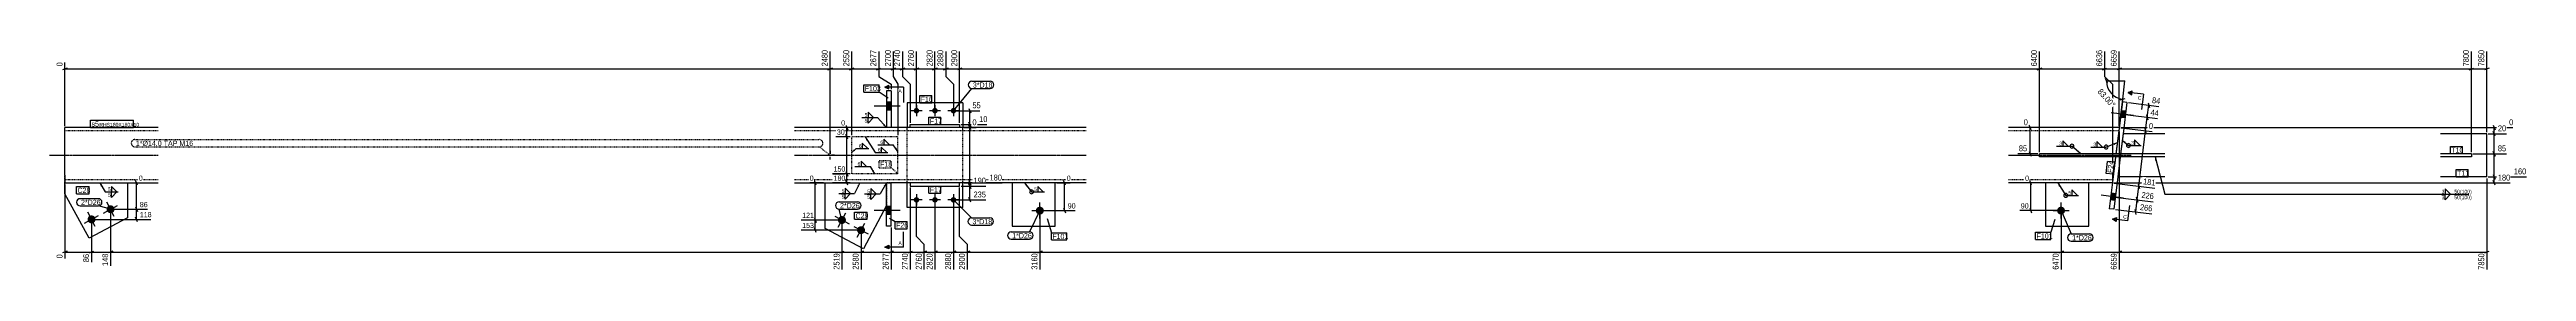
# Model space of a CAD drawing. Header units: millimetres. Extents: x 7 to 50002, y 7 to 1833.
# Drawn here: x 41973 to 50002, y 8 to 726 of the extents above; entities that cross this region are included whole.
import ezdxf

# ---------------------------------------------------------------- set-up
doc = ezdxf.new("R2010")
doc.units = ezdxf.units.MM
doc.linetypes.add('DXK_LINE_DOT2', pattern=[3.9198, 1.9599, -1.9599])
doc.linetypes.add('DXK_LINE_DOT3', pattern=[5.9187, 2.979, -0.9799, 0.9799, -0.9799])
for name, color, linetype in [('MÅLSÆTNING', 7, 'Continuous'), ('STÅL', 7, 'Continuous'), ('TEKST', 7, 'Continuous')]:
    doc.layers.add(name, color=color, linetype=linetype)
doc.styles.add('Arial', font='ARIAL.TTF', dxfattribs={"height": 0.2})
doc.styles.add('Arial Narrow', font='ARIALN.TTF', dxfattribs={"height": 0.2})

msp = doc.modelspace()

# ---------------------------------------------------------------- hatches: boundary and pattern name
at = {"layer": 'STÅL', "linetype": 'Continuous'}
for points in [[(44700.8, 530.9), (44700.8, 556.9), (44685.8, 556.9), (44685.8, 530.9)], [(44700.8, 530.9), (44700.8, 556.9), (44685.8, 556.9), (44685.8, 530.9)], [(44783.3, 519.9, -1), (44783.3, 537.9, -1)], [(44843.3, 519.9, -1), (44843.3, 537.9, -1)], [(44903.3, 519.9, -1), (44903.3, 537.9, -1)], [(48688.5, 528.8), (48685.9, 507), (48700.7, 505.1), (48703.4, 527)], [(48688.5, 528.8), (48685.9, 507), (48700.7, 505.1), (48703.4, 527)], [(44783.3, 229.9, -1), (44783.3, 247.9, -1)], [(44843.3, 229.9, -1), (44843.3, 247.9, -1)], [(44903.3, 229.9, -1), (44903.3, 247.9, -1)], [(48655.6, 260.8), (48652.9, 239), (48667.8, 237.1), (48670.5, 259)], [(48655.6, 260.8), (48652.9, 239), (48667.8, 237.1), (48670.5, 259)], [(42097.8, 169.4, -1), (42120.8, 181.6, -1)], [(42159.7, 202.2, -1), (42182.6, 214.4, -1)], [(44530.4, 179.4, -1), (44553.3, 167.2, -1)], [(44685.8, 216.9), (44685.8, 190.9), (44700.8, 190.9), (44700.8, 216.9)], [(44685.8, 216.9), (44685.8, 190.9), (44700.8, 190.9), (44700.8, 216.9)], [(45183.3, 216.9, -1), (45183.3, 190.9, -1)], [(48493.3, 216.9, -1), (48493.3, 190.9, -1)], [(44592.2, 146.6, -1), (44615.2, 134.4, -1)]]:
    msp.add_hatch(color=96, dxfattribs=at).paths.add_polyline_path(points)
at = {"layer": 'TEKST', "linetype": 'Continuous'}
for points in [[(44679.8, 485.3), (44685.8, 473.9), (44675.1, 481.1)], [(48662.9, 422.7), (48675.7, 424.2), (48665.1, 416.8)], [(48549.7, 399.4), (48557.1, 388.9), (48545.6, 394.7)], [(48798.2, 366), (48798, 378.9), (48804.3, 367.6)], [(44591.2, 284.1), (44599.6, 293.9), (44596.8, 281.3)], [(44676.9, 284.6), (44685.8, 293.9), (44682.3, 281.5)]]:
    msp.add_hatch(color=3, dxfattribs=at).paths.add_polyline_path(points)

# ---------------------------------------------------------------- linework, layer by layer
at = {"layer": 'MÅLSÆTNING', "color": 7, "linetype": 'Continuous'}
for p, q in [((42030.8, 667.6), (42015.8, 661.6)), ((42023.3, 478.9), (42023.3, 685.3)), ((44510.8, 667.6), (44495.8, 661.6)), ((44503.3, 664.6), (44573.3, 664.6)), ((44580.8, 667.6), (44565.8, 661.6)), ((44565.8, 661.6), (44580.8, 667.6)), ((44660.8, 721.8), (44660.8, 639.6)), ((44708.3, 721.8), (44708.3, 639.6)), ((44730.8, 661.6), (44745.8, 667.6)), ((44738.3, 721.8), (44738.3, 639.6)), ((44775.8, 661.6), (44790.8, 667.6)), ((44783.3, 533.9), (44783.3, 721.8)), ((44835.8, 661.6), (44850.8, 667.6)), ((44843.3, 533.9), (44843.3, 721.8)), ((44870.8, 661.6), (44885.8, 667.6)), ((44878.3, 721.8), (44878.3, 639.6)), ((44878.3, 664.6), (44923.3, 664.6)), ((44930.8, 667.6), (44915.8, 661.6)), ((44930.8, 667.6), (44915.8, 661.6)), ((44923.3, 664.6), (48423.3, 664.6)), ((48430.8, 667.6), (48415.8, 661.6)), ((48415.8, 661.6), (48430.8, 667.6)), ((48627.2, 661.6), (48642.2, 667.6)), ((48634.7, 721.8), (48634.7, 639.6)), ((48634.7, 664.6), (48681.8, 664.6)), ((48689.3, 667.6), (48674.3, 661.6)), ((48689.3, 667.6), (48674.3, 661.6)), ((48681.8, 478.9), (48681.8, 721.8)), ((48681.8, 478.9), (48681.8, 721.8)), ((49815.8, 661.6), (49830.8, 667.6)), ((49823.3, 393.9), (49823.3, 721.8)), ((49823.3, 664.6), (49873.3, 664.6)), ((49880.8, 667.6), (49865.8, 661.6)), ((44700.8, 614.6), (44700.8, 598.9)), ((44700.8, 614.6), (44700.8, 598.9)), ((44723.3, 614.6), (44723.3, 448.9)), ((44723.3, 614.6), (44723.3, 448.9)), ((44738.3, 639.6), (44763.3, 614.6)), ((44763.3, 614.6), (44763.3, 488.9)), ((44763.3, 614.6), (44763.3, 488.9)), ((44878.3, 639.6), (44903.3, 614.6)), ((44903.3, 614.6), (44903.3, 533.9)), ((44903.3, 614.6), (44903.3, 533.9)), ((48634.7, 639.6), (48659.7, 614.6)), ((48640.4, 625.6), (48700.4, 625.6)), ((48659.7, 614.6), (48659.7, 298.9)), ((48659.7, 614.6), (48659.7, 298.9)), ((48682.4, 478.8), (48693.1, 566.1)), ((48685.3, 564), (48700.9, 568.1)), ((48693.1, 566.1), (48700.4, 625.6)), ((44928.3, 483.9), (45011.1, 483.9)), ((44953.3, 491.4), (44959.3, 476.4)), ((44956.3, 473.9), (44956.3, 483.9)), ((48692.2, 517.3), (48805.7, 503.3)), ((48711.9, 555.1), (48810.5, 543)), ((48775.1, 499.5), (48771, 515.1)), ((48773, 507.3), (48777.9, 547)), ((48775.8, 554.8), (48780, 539.2)), ((44568.3, 443.9), (44522.2, 443.9)), ((44560.4, 436.4), (44554.4, 451.4)), ((44938.3, 473.9), (44976.9, 473.9)), ((44959.3, 466.4), (44953.3, 481.4)), ((48418.3, 473.9), (48372.4, 473.9)), ((48396.1, 466.4), (48390.1, 481.4)), ((48393.1, 388.9), (48393.1, 473.9)), ((48681.8, 460.7), (48681.8, 12)), ((48681.8, 460.7), (48681.8, 12)), ((48686.8, 473.9), (49957.9, 473.9)), ((48686.8, 473.3), (48788.2, 460.8)), ((48745.5, 283.3), (48767.6, 463.3)), ((48769.7, 455.5), (48765.6, 471.1)), ((49878.3, 453.9), (49937.4, 453.9)), ((49894.2, 481.4), (49900.2, 466.4)), ((49900.2, 446.4), (49894.2, 461.4)), ((49900.2, 446.4), (49894.2, 461.4)), ((49897.2, 453.9), (49897.2, 473.9)), ((49897.2, 388.9), (49897.2, 453.9)), ((44568.3, 323.9), (44511.5, 323.9)), ((44554.4, 331.4), (44560.4, 316.4)), ((44557.4, 293.9), (44557.4, 323.9)), ((48418.3, 388.9), (48352.9, 388.9)), ((48390.1, 396.4), (48396.1, 381.4)), ((49828.3, 388.9), (49937.4, 388.9)), ((49828.3, 388.9), (49937.4, 388.9)), ((49894.2, 396.4), (49900.2, 381.4)), ((49900.2, 381.4), (49894.2, 396.4)), ((49894.2, 321.4), (49900.2, 306.4)), ((49894.2, 321.4), (49900.2, 306.4)), ((49897.2, 313.9), (49897.2, 388.9)), ((42023.3, 288.9), (42023.3, 48.6)), ((42230.5, 293.9), (42273.4, 293.9)), ((42258.2, 286.4), (42252.2, 301.4)), ((42255.2, 208.3), (42255.2, 293.9)), ((44458.4, 286.4), (44452.4, 301.4)), ((44455.4, 173.3), (44455.4, 293.9)), ((44568.3, 293.9), (44511.5, 293.9)), ((44560.4, 286.4), (44554.4, 301.4)), ((44763.3, 278.9), (44763.3, 12)), ((44923.3, 119.3), (44923.3, 278.9)), ((44923.3, 119.3), (44923.3, 278.9)), ((44928.3, 283.9), (45008.6, 283.9)), ((44953.3, 291.4), (44959.3, 276.4)), ((44959.3, 231.4), (44953.3, 246.4)), ((44956.3, 238.9), (44956.3, 283.9)), ((45238.3, 293.9), (45281.1, 293.9)), ((45266, 286.4), (45260, 301.4)), ((45263, 203.9), (45263, 293.9)), ((48438.3, 293.9), (48376.8, 293.9)), ((48398, 286.4), (48392, 301.4)), ((48395, 203.9), (48395, 293.9)), ((48659.3, 249.3), (48792.1, 233)), ((48664.7, 293.9), (49949.5, 293.9)), ((48664.7, 293.3), (48797.5, 277)), ((48664.7, 293.3), (48797.5, 277)), ((48742.2, 231.5), (48738.1, 247.2)), ((48740.1, 239.3), (48745.5, 283.3)), ((48743.5, 291.1), (48747.6, 275.5)), ((48743.5, 291.1), (48747.6, 275.5)), ((49878.3, 313.9), (50001.5, 313.9)), ((49878.3, 313.9), (50001.5, 313.9)), ((49900.2, 286.4), (49894.2, 301.4)), ((49897.2, 293.9), (49897.2, 313.9)), ((42109.3, 170.5), (42109.3, 36.4)), ((42114.3, 175.5), (42301.1, 175.5)), ((42171.1, 203.3), (42171.1, 24.2)), ((42171.1, 203.3), (42171.1, 24.2)), ((42176.1, 208.3), (42290.4, 208.3)), ((42176.1, 208.3), (42290.4, 208.3)), ((42252.2, 215.8), (42258.2, 200.8)), ((42252.2, 215.8), (42258.2, 200.8)), ((42258.2, 168), (42252.2, 183)), ((42255.2, 175.5), (42255.2, 208.3)), ((44536.8, 173.3), (44409.6, 173.3)), ((44536.8, 173.3), (44409.6, 173.3)), ((44452.4, 180.8), (44458.4, 165.8)), ((44452.4, 180.8), (44458.4, 165.8)), ((44455.4, 140.5), (44455.4, 173.3)), ((44541.8, 168.3), (44541.8, 12)), ((44783.3, 119.3), (44783.3, 233.9)), ((44783.3, 119.3), (44783.3, 233.9)), ((44843.3, 233.9), (44843.3, 12)), ((44903.3, 233.9), (44903.3, 12)), ((44908.3, 238.9), (45008.6, 238.9)), ((45183.3, 198.9), (45183.3, 12)), ((45183.3, 198.9), (45183.3, 12)), ((45188.3, 203.9), (45298.2, 203.9)), ((45260, 211.4), (45266, 196.4)), ((48488.3, 203.9), (48359.8, 203.9)), ((48392, 211.4), (48398, 196.4)), ((48493.3, 198.9), (48493.3, 12)), ((48493.3, 198.9), (48493.3, 12)), ((48669.3, 207.7), (48787.2, 193.3)), ((48737.3, 191.8), (48733.2, 207.5)), ((48735.2, 199.6), (48740.1, 239.3)), ((44598.7, 140.5), (44409.6, 140.5)), ((44458.4, 133), (44452.4, 148)), ((44603.7, 135.5), (44603.7, 12)), ((44603.7, 135.5), (44603.7, 12)), ((44700.8, 148.9), (44700.8, 12)), ((44808.3, 94.3), (44783.3, 119.3)), ((44808.3, 12), (44808.3, 94.3)), ((44948.3, 12), (44948.3, 94.3)), ((44948.3, 12), (44948.3, 94.3)), ((42030.8, 72.3), (42015.8, 66.3)), ((42101.8, 66.3), (42116.8, 72.3)), ((42109.3, 69.3), (42171.1, 69.3)), ((42178.6, 72.3), (42163.6, 66.3)), ((42178.6, 72.3), (42163.6, 66.3)), ((44534.3, 66.3), (44549.3, 72.3)), ((44541.8, 69.3), (44603.7, 69.3)), ((44611.2, 72.3), (44596.2, 66.3)), ((44611.2, 72.3), (44596.2, 66.3)), ((44708.3, 72.3), (44693.3, 66.3)), ((44755.8, 66.3), (44770.8, 72.3)), ((44800.8, 66.3), (44815.8, 72.3)), ((44835.8, 66.3), (44850.8, 72.3)), ((44843.3, 69.3), (44903.3, 69.3)), ((44910.8, 72.3), (44895.8, 66.3)), ((44955.8, 72.3), (44940.8, 66.3)), ((44955.8, 72.3), (44940.8, 66.3)), ((44948.3, 69.3), (45183.3, 69.3)), ((45190.8, 72.3), (45175.8, 66.3)), ((45175.8, 66.3), (45190.8, 72.3)), ((45183.3, 69.3), (48493.3, 69.3)), ((48500.8, 72.3), (48485.8, 66.3)), ((48485.8, 66.3), (48500.8, 72.3)), ((48493.3, 69.3), (48681.8, 69.3)), ((48689.3, 72.3), (48674.3, 66.3)), ((48674.3, 66.3), (48689.3, 72.3)), ((48681.8, 69.3), (49873.3, 69.3)), ((49865.8, 66.3), (49880.8, 72.3))]:
    msp.add_line(p, q, dxfattribs=at)
msp.add_arc((48700.4, 625.6), 60, 180, 263, dxfattribs=at)
at = {"layer": 'STÅL', "color": 2, "linetype": 'Continuous'}
for p, q in [((44685.8, 593.9), (44685.8, 473.9)), ((44700.8, 593.9), (44685.8, 593.9)), ((44700.8, 593.9), (44700.8, 473.9)), ((44753.3, 553.9), (44753.3, 473.9)), ((44933.3, 553.9), (44753.3, 553.9)), ((44763.3, 473.9), (44763.3, 483.9)), ((44763.3, 483.9), (44923.3, 483.9)), ((44923.3, 483.9), (44923.3, 473.9)), ((44933.3, 553.9), (44933.3, 473.9)), ((48692.1, 557.6), (48680.5, 463.1)), ((48707, 555.7), (48692.1, 557.6)), ((48707, 555.7), (48694.4, 453.9)), ((42325.5, 473.9), (42023.3, 473.9)), ((42023.3, 318.9), (42023.3, 473.9)), ((44685.8, 473.9), (44387.5, 473.9)), ((44700.8, 473.9), (44685.8, 473.9)), ((45333.3, 473.9), (44700.8, 473.9)), ((48681.8, 473.9), (48323.3, 473.9)), ((48680.5, 463.1), (48671.4, 388.9)), ((48694.4, 453.9), (48686.5, 388.9)), ((48830.2, 453.9), (48694.4, 453.9)), ((49873.3, 453.9), (49723.3, 453.9)), ((49873.3, 313.9), (49873.3, 453.9)), ((48423.3, 378.9), (48423.3, 388.9)), ((48830.2, 388.9), (48423.3, 388.9)), ((48830.2, 378.9), (48423.3, 378.9)), ((48670.1, 378.9), (48661, 304.7)), ((48685.2, 378.9), (48677.3, 313.9)), ((49823.3, 388.9), (49723.3, 388.9)), ((49823.3, 378.9), (49723.3, 378.9)), ((49823.3, 388.9), (49823.3, 378.9)), ((42023.3, 318.9), (42023.3, 293.9)), ((42023.3, 258.9), (42023.3, 293.9)), ((42023.3, 293.9), (42325.5, 293.9)), ((42101.9, 114.9), (42023.3, 258.9)), ((42225.5, 293.9), (42225.5, 180.6)), ((44387.5, 293.9), (44685.8, 293.9)), ((44487.5, 145.6), (44487.5, 293.9)), ((44685.8, 153.9), (44685.8, 293.9)), ((44685.8, 293.9), (44700.8, 293.9)), ((44700.8, 153.9), (44700.8, 293.9)), ((45333.3, 293.9), (44700.8, 293.9)), ((44753.3, 213.9), (44753.3, 293.9)), ((44763.3, 293.9), (44763.3, 283.9)), ((44763.3, 283.9), (44923.3, 283.9)), ((44923.3, 283.9), (44923.3, 293.9)), ((44933.3, 213.9), (44933.3, 293.9)), ((45093.3, 293.9), (45093.3, 153.9)), ((45233.3, 153.9), (45233.3, 293.9)), ((48659.7, 293.9), (48323.3, 293.9)), ((48443.3, 293.9), (48443.3, 153.9)), ((48583.3, 153.9), (48583.3, 293.9)), ((48661, 304.7), (48649.4, 210.2)), ((48677.3, 313.9), (48664.3, 208.4)), ((48830.2, 313.9), (48677.3, 313.9)), ((49873.3, 313.9), (49723.3, 313.9)), ((42225.5, 180.6), (42101.9, 114.9)), ((44685.8, 220.6), (44611.1, 79.9)), ((44933.3, 213.9), (44753.3, 213.9)), ((48664.3, 208.4), (48649.4, 210.2)), ((44611.1, 79.9), (44487.5, 145.6)), ((44700.8, 153.9), (44685.8, 153.9)), ((45093.3, 153.9), (45233.3, 153.9)), ((48443.3, 153.9), (48583.3, 153.9))]:
    msp.add_line(p, q, dxfattribs=at)
at = {"layer": 'STÅL', "color": 7, "linetype": 'DXK_LINE_DOT2'}
for p, q in [((44700.8, 593.9), (44685.8, 593.9)), ((42325.5, 463.9), (42023.3, 463.9)), ((45333.3, 463.9), (44387.5, 463.9)), ((44723.3, 443.9), (44573.3, 443.9)), ((44573.3, 323.9), (44573.3, 443.9)), ((44700.8, 473.9), (44685.8, 473.9)), ((44723.3, 323.9), (44723.3, 443.9)), ((44753.3, 293.9), (44753.3, 473.9)), ((44923.3, 473.9), (44763.3, 473.9)), ((44933.3, 293.9), (44933.3, 473.9)), ((48680.6, 463.9), (48323.3, 463.9)), ((48680.5, 463.1), (48661, 304.7)), ((48694.4, 453.9), (48677.3, 313.9)), ((48681.8, 473.9), (48680.5, 463.1)), ((44723.3, 323.9), (44573.3, 323.9)), ((42023.3, 295.8), (42023.3, 318.9)), ((42325.5, 303.9), (42023.3, 303.9)), ((42023.3, 293.9), (42225.5, 293.9)), ((45333.3, 303.9), (44387.5, 303.9)), ((44487.5, 293.9), (44685.8, 293.9)), ((44700.8, 293.9), (44685.8, 293.9)), ((44685.9, 293.9), (44685.9, 220.9)), ((44923.3, 293.9), (44763.3, 293.9)), ((45233.3, 293.9), (45093.3, 293.9)), ((45093.3, 293.9), (45093.3, 293.9)), ((45093.3, 293.9), (45093.3, 293.9)), ((45233.3, 293.9), (45233.3, 293.9)), ((45233.3, 293.9), (45233.3, 293.9)), ((48660.9, 303.9), (48323.3, 303.9)), ((48583.3, 293.9), (48443.3, 293.9)), ((48443.3, 293.9), (48443.3, 293.9)), ((48443.3, 293.9), (48443.3, 293.9)), ((48583.3, 293.9), (48583.3, 293.9)), ((48583.3, 293.9), (48583.3, 293.9)), ((48660.9, 303.9), (48659.7, 293.9)), ((48661, 304.7), (48660.9, 303.9)), ((44685.9, 220.9), (44685.8, 220.6)), ((45093.3, 153.9), (45233.3, 153.9)), ((48443.3, 153.9), (48583.3, 153.9))]:
    msp.add_line(p, q, dxfattribs=at)
at = {"layer": 'STÅL', "color": 96, "linetype": 'Continuous'}
for p, q in [((44730.8, 543.9), (44645.8, 543.9)), ((44730.8, 543.9), (44645.8, 543.9)), ((44700.8, 556.9), (44685.8, 556.9)), ((44700.8, 556.9), (44685.8, 556.9)), ((44700.8, 530.9), (44685.8, 530.9)), ((44700.8, 530.9), (44685.8, 530.9)), ((44801.3, 528.9), (44765.3, 528.9)), ((44783.3, 546.9), (44783.3, 510.9)), ((44861.3, 528.9), (44825.3, 528.9)), ((44843.3, 546.9), (44843.3, 510.9)), ((44921.3, 528.9), (44885.3, 528.9)), ((44903.3, 546.9), (44903.3, 510.9)), ((48728.4, 512.8), (48655.9, 521.7)), ((48728.4, 512.8), (48655.9, 521.7)), ((48700.7, 505.1), (48685.9, 507)), ((48700.7, 505.1), (48685.9, 507)), ((48703.4, 527), (48688.5, 528.8)), ((48703.4, 527), (48688.5, 528.8)), ((44489.3, 383.9), (44498.6, 383.9)), ((44503.3, 397.9), (44503.3, 388.6)), ((44503.3, 369.9), (44503.3, 379.2)), ((44517.3, 383.9), (44508, 383.9)), ((44783.3, 256.9), (44783.3, 220.9)), ((44843.3, 256.9), (44843.3, 220.9)), ((44903.3, 256.9), (44903.3, 220.9)), ((48695.5, 244.8), (48623, 253.7)), ((48695.5, 244.8), (48623, 253.7)), ((48670.5, 259), (48655.6, 260.8)), ((48670.5, 259), (48655.6, 260.8)), ((42086.4, 163.3), (42132.3, 187.7)), ((42121.5, 152.5), (42097.1, 198.4)), ((42148.2, 196.1), (42194.1, 220.5)), ((42183.3, 185.3), (42159, 231.3)), ((44518.9, 185.5), (44564.8, 161.1)), ((44529.7, 150.3), (44554, 196.3)), ((44591.5, 117.5), (44615.9, 163.4)), ((44730.8, 203.9), (44645.8, 203.9)), ((44730.8, 203.9), (44645.8, 203.9)), ((44700.8, 216.9), (44685.8, 216.9)), ((44700.8, 216.9), (44685.8, 216.9)), ((44700.8, 190.9), (44685.8, 190.9)), ((44700.8, 190.9), (44685.8, 190.9)), ((44801.3, 238.9), (44765.3, 238.9)), ((44861.3, 238.9), (44825.3, 238.9)), ((44921.3, 238.9), (44885.3, 238.9)), ((45157.3, 203.9), (45209.3, 203.9)), ((45183.3, 177.9), (45183.3, 229.9)), ((48467.3, 203.9), (48519.3, 203.9)), ((48493.3, 177.9), (48493.3, 229.9)), ((48667.8, 237.1), (48652.9, 239)), ((48667.8, 237.1), (48652.9, 239)), ((44580.7, 152.7), (44626.6, 128.3))]:
    msp.add_line(p, q, dxfattribs=at)
at = {"layer": 'STÅL', "color": 7, "linetype": 'DXK_LINE_DOT3'}
for p, q in [((41973.3, 383.9), (42325.5, 383.9)), ((44387.5, 383.9), (45333.3, 383.9)), ((48323.3, 383.9), (48720.7, 383.9))]:
    msp.add_line(p, q, dxfattribs=at)

# ---------------------------------------------------------------- next in the draw order: wipeouts: each hides what was drawn before it
at = {"color": 0, "linetype": 'Continuous'}
for points in [[(48815, 546.5), (48818.4, 574.3), (48786.3, 578.2), (48782.9, 550.5)], [(45015.1, 487.9), (45015.1, 515.9), (44982.8, 515.9), (44982.8, 487.9)], [(48388.6, 477.9), (48388.6, 505.9), (48368.4, 505.9), (48368.4, 477.9)], [(49961.9, 477.9), (49961.9, 505.9), (49941.7, 505.9), (49941.7, 477.9)], [(48385, 392.9), (48385, 420.9), (48352.6, 420.9), (48352.6, 392.9)], [(42276.9, 297.4), (42276.9, 321.9), (42259.2, 321.9), (42259.2, 297.4)], [(44550.2, 327.4), (44550.2, 351.9), (44511.2, 351.9), (44511.2, 327.4)], [(45284.6, 297.4), (45284.6, 321.9), (45267, 321.9), (45267, 297.4)], [(48391, 297.4), (48391, 321.9), (48373.3, 321.9), (48373.3, 297.4)], [(50001.9, 317.9), (50001.9, 345.9), (49957.3, 345.9), (49957.3, 317.9)], [(45009, 287.9), (45009, 315.9), (44964.4, 315.9), (44964.4, 287.9)], [(48798.3, 280.9), (48801.7, 308.7), (48757.5, 314.1), (48754.1, 286.3)], [(42290.7, 211.8), (42290.7, 236.3), (42262.4, 236.3), (42262.4, 211.8)], [(44448.3, 176.8), (44448.3, 201.3), (44409.3, 201.3), (44409.3, 176.8)], [(45298.5, 207.4), (45298.5, 231.9), (45270.2, 231.9), (45270.2, 207.4)], [(48387.8, 207.4), (48387.8, 231.9), (48359.4, 231.9), (48359.4, 207.4)], [(44899.3, 64.7), (44871.3, 64.7), (44871.3, 8), (44899.3, 8)], [(45179.3, 64.7), (45151.3, 64.7), (45151.3, 8), (45179.3, 8)], [(48489.3, 64.7), (48461.3, 64.7), (48461.3, 8), (48489.3, 8)], [(48677.8, 64.7), (48649.8, 64.7), (48649.8, 8), (48677.8, 8)]]:
    msp.add_wipeout(points, dxfattribs=at).dxf.layer = 'MÅLSÆTNING'
at = {"color": 0}
for points in [[(45019.3, 604.1), (45019.3, 621.6), (44966, 621.6), (44966, 604.1)], [(42129.4, 477.4), (42129.4, 494.9), (42109.2, 494.9), (42109.2, 477.4)], [(44623.8, 508.1), (44623.8, 522.6), (44614.2, 522.6), (44614.2, 508.1)], [(48496.1, 414.9), (48496.1, 429.4), (48486.5, 429.4), (48486.5, 414.9)], [(48607, 412.1), (48607, 426.6), (48597.3, 426.6), (48597.3, 412.1)], [(44698.3, 346.5), (44698.3, 364), (44665.3, 364), (44665.3, 346.5)], [(48664.1, 358.4), (48646.8, 360.5), (48642.8, 327.7), (48660.1, 325.6)], [(49809.9, 317.3), (49809.9, 334.8), (49776.8, 334.8), (49776.8, 317.3)], [(42171.3, 266.4), (42171.3, 280.9), (42161.7, 280.9), (42161.7, 266.4)], [(45173.8, 266.5), (45173.8, 281), (45164.2, 281), (45164.2, 266.5)], [(48525.9, 254.9), (48525.9, 269.4), (48516.3, 269.4), (48516.3, 254.9)], [(49735.6, 258.7), (49735.6, 273.2), (49725.9, 273.2), (49725.9, 258.7)], [(44620.8, 178.7), (44620.8, 196.2), (44585.7, 196.2), (44585.7, 178.7)], [(45018.4, 160), (45018.4, 177.5), (44965.1, 177.5), (44965.1, 160)], [(45146.8, 114.3), (45146.8, 131.8), (45093.6, 131.8), (45093.6, 114.3)], [(45267.2, 111.5), (45267.2, 129), (45223.5, 129), (45223.5, 111.5)], [(48457.7, 112.9), (48457.7, 130.4), (48414, 130.4), (48414, 112.9)], [(48582.6, 107.5), (48582.6, 125), (48529.3, 125), (48529.3, 107.5)]]:
    msp.add_wipeout(points, dxfattribs=at).dxf.layer = 'TEKST'

# ---------------------------------------------------------------- next in the draw order: hatches: boundary and pattern name
at = {"layer": 'TEKST', "linetype": 'Continuous'}
for points in [[(45138.8, 282.2), (45133.5, 293.9), (45143.7, 286)], [(48486.7, 281.7), (48482.6, 293.9), (48492, 285)]]:
    msp.add_hatch(color=3, dxfattribs=at).paths.add_polyline_path(points)

# ---------------------------------------------------------------- next in the draw order: linework, layer by layer
at = {"layer": 'MÅLSÆTNING', "color": 7, "linetype": 'Continuous'}
for p, q in [((48423.3, 393.9), (48423.3, 721.8)), ((48423.3, 393.9), (48423.3, 721.8)), ((44908.3, 528.9), (44989.1, 528.9)), ((44928.3, 483.9), (45011.1, 483.9)), ((44953.3, 536.4), (44959.3, 521.4)), ((44959.3, 476.4), (44953.3, 491.4)), ((44956.3, 483.9), (44956.3, 528.9)), ((48692.2, 517.3), (48805.7, 503.3)), ((48767.6, 463.3), (48773, 507.3)), ((48771, 515.1), (48775.1, 499.5)), ((44938.3, 473.9), (44976.9, 473.9)), ((44959.3, 466.4), (44953.3, 481.4)), ((49878.3, 453.9), (49937.4, 453.9)), ((48659.3, 249.3), (48792.1, 233)), ((48738.1, 247.2), (48742.2, 231.5)), ((44843.3, 233.9), (44843.3, 12)), ((44903.3, 233.9), (44903.3, 12)), ((44948.3, 94.3), (44923.3, 119.3)), ((44948.3, 94.3), (44923.3, 119.3)), ((44808.3, 69.3), (44843.3, 69.3)), ((44850.8, 72.3), (44835.8, 66.3)), ((44895.8, 66.3), (44910.8, 72.3)), ((44903.3, 69.3), (44948.3, 69.3))]:
    msp.add_line(p, q, dxfattribs=at)
at = {"layer": 'TEKST', "color": 3, "linetype": 'Continuous'}
for p, q in [((44644.2, 506.6), (44626.4, 524.4)), ((44626.4, 524.4), (44626.4, 506.6)), ((44626.4, 506.6), (44644.2, 506.6)), ((48478.7, 413.4), (48528.8, 413.4)), ((48516.5, 413.4), (48498.7, 431.3)), ((48498.7, 431.3), (48498.7, 413.4)), ((48498.7, 413.4), (48516.5, 413.4)), ((48557.1, 388.9), (48528.8, 413.4)), ((48589.6, 410.6), (48639.7, 410.6)), ((48627.4, 410.6), (48609.5, 428.5)), ((48609.5, 428.5), (48609.5, 410.6)), ((48609.5, 410.6), (48627.4, 410.6)), ((48675.7, 424.2), (48639.7, 410.6)), ((42191.8, 264.9), (42173.9, 282.7)), ((42173.9, 282.7), (42173.9, 264.9)), ((42173.9, 264.9), (42191.8, 264.9)), ((45133.5, 293.9), (45156.4, 265)), ((45156.4, 265), (45197.8, 265)), ((45194.2, 265), (45176.4, 282.9)), ((45176.4, 282.9), (45176.4, 265)), ((45176.4, 265), (45194.2, 265)), ((48482.6, 293.9), (48508.5, 253.4)), ((48508.5, 253.4), (48549.9, 253.4)), ((48546.3, 253.4), (48528.5, 271.3)), ((48528.5, 271.3), (48528.5, 253.4)), ((48528.5, 253.4), (48546.3, 253.4)), ((49756, 257.2), (49738.1, 275.1)), ((49738.1, 275.1), (49738.1, 257.2)), ((49738.1, 257.2), (49756, 257.2))]:
    msp.add_line(p, q, dxfattribs=at)
for centre, start, end in [((48528.8, 413.4), 90, 270), ((48528.8, 413.4), 270, 90), ((48639.7, 410.6), 90, 270), ((48639.7, 410.6), 270, 90), ((45156.4, 265), 90, 270), ((45156.4, 265), 270, 90), ((48508.5, 253.4), 90, 270), ((48508.5, 253.4), 270, 90)]:
    msp.add_arc(centre, 6.25, start, end, dxfattribs=at)

# ---------------------------------------------------------------- next in the draw order: texts
at = {"layer": 'MÅLSÆTNING', "color": 3, "linetype": 'Continuous', "style": 'Arial Narrow'}
for s, rotation, p in [('84', -7.00154, (48787.3, 553.9)), ('181', -7.00154, (48758.5, 289.8)), ('2880', 90.00021, (44895.3, 12)), ('3160', 90.00021, (45175.3, 12)), ('6470', 90.00021, (48485.3, 12)), ('6659', 90.00021, (48673.8, 12))]:
    msp.add_text(s, height=19.09, rotation=rotation, dxfattribs=at).set_placement(p)
for s, height, p in [('10', 19.09, (44986.8, 491.9)), ('0', 19.1, (48372.4, 481.9)), ('0', 19.1, (49945.7, 481.9)), ('85', 19.09, (48356.6, 396.9)), ('0', 16.7, (42262.7, 300.9)), ('0', 16.7, (45270.5, 300.9)), ('0', 16.7, (48376.8, 300.9)), ('90', 16.7, (45273.7, 210.9)), ('90', 16.7, (48362.9, 210.9))]:
    msp.add_text(s, height=height, dxfattribs=at).set_placement(p)
at = {"layer": 'TEKST', "color": 3, "style": 'Arial Narrow'}
for s, p in [('3', (48487.5, 415.9)), ('3', (48598.3, 413.1)), ('5', (45165.2, 267.5)), ('5', (48517.3, 255.9))]:
    msp.add_text(s, height=11.9, dxfattribs=at).set_placement(p)

# ---------------------------------------------------------------- next in the draw order: wipeouts: each hides what was drawn before it
at = {"color": 0, "linetype": 'Continuous'}
for points in [[(44550.2, 297.4), (44550.2, 321.9), (44511.2, 321.9), (44511.2, 297.4)], [(49949.9, 297.9), (49949.9, 325.9), (49905.3, 325.9), (49905.3, 297.9)], [(45009, 242.9), (45009, 270.9), (44964.4, 270.9), (44964.4, 242.9)], [(42301.4, 179), (42301.4, 203.5), (42262.4, 203.5), (42262.4, 179)], [(44448.3, 144), (44448.3, 168.5), (44409.3, 168.5), (44409.3, 144)]]:
    msp.add_wipeout(points, dxfattribs=at).dxf.layer = 'MÅLSÆTNING'
at = {"color": 0}
for points in [[(45019.3, 604.1), (45019.3, 621.6), (44966, 621.6), (44966, 604.1)], [(42129.4, 477.4), (42129.4, 494.9), (42109.2, 494.9), (42109.2, 477.4)], [(44698.3, 346.5), (44698.3, 364), (44665.3, 364), (44665.3, 346.5)], [(48664.1, 358.4), (48646.8, 360.5), (48642.8, 327.7), (48660.1, 325.6)], [(49809.9, 317.3), (49809.9, 334.8), (49776.8, 334.8), (49776.8, 317.3)], [(44620.8, 178.7), (44620.8, 196.2), (44585.7, 196.2), (44585.7, 178.7)], [(45018.4, 160), (45018.4, 177.5), (44965.1, 177.5), (44965.1, 160)], [(45146.8, 114.3), (45146.8, 131.8), (45093.6, 131.8), (45093.6, 114.3)], [(45267.2, 111.5), (45267.2, 129), (45223.5, 129), (45223.5, 111.5)], [(48457.7, 112.9), (48457.7, 130.4), (48414, 130.4), (48414, 112.9)], [(48582.6, 107.5), (48582.6, 125), (48529.3, 125), (48529.3, 107.5)]]:
    msp.add_wipeout(points, dxfattribs=at).dxf.layer = 'TEKST'

# ---------------------------------------------------------------- next in the draw order: linework, layer by layer
at = {"layer": 'MÅLSÆTNING', "color": 7, "linetype": 'Continuous'}
for p, q in [((44557.4, 323.9), (44557.4, 443.9)), ((44956.3, 293.9), (44956.3, 473.9)), ((44568.3, 323.9), (44511.5, 323.9)), ((44554.4, 331.4), (44560.4, 316.4)), ((44482.5, 293.9), (44437.3, 293.9)), ((44928.3, 283.9), (45008.6, 283.9)), ((44938.3, 293.9), (45060.6, 293.9)), ((44953.3, 301.4), (44959.3, 286.4)), ((44953.3, 301.4), (44959.3, 286.4)), ((44959.3, 276.4), (44953.3, 291.4)), ((44956.3, 283.9), (44956.3, 293.9)), ((49873.3, 308.9), (49873.3, 12))]:
    msp.add_line(p, q, dxfattribs=at)
at = {"layer": 'TEKST', "color": 7, "linetype": 'Continuous'}
for p, q in [((44963, 624.6), (45022.3, 624.6)), ((44963, 601.1), (45022.3, 601.1)), ((48639.4, 325.1), (48644.2, 363.9)), ((48662.7, 322.3), (48639.4, 325.1)), ((48667.5, 361), (48644.2, 363.9)), ((48662.7, 322.3), (48667.5, 361)), ((49773.8, 337.8), (49812.9, 337.8)), ((49773.8, 314.3), (49773.8, 337.8)), ((49812.9, 314.3), (49812.9, 337.8)), ((49773.8, 314.3), (49812.9, 314.3)), ((44582.7, 199.2), (44623.8, 199.2)), ((44582.7, 175.7), (44582.7, 199.2)), ((44582.7, 175.7), (44623.8, 175.7)), ((44623.8, 175.7), (44623.8, 199.2)), ((44903.3, 238.9), (44962.1, 180.5)), ((44962.1, 180.5), (45021.4, 180.5)), ((45183.3, 203.9), (45149.8, 134.8)), ((45206.6, 178.1), (45220.5, 132)), ((48473.1, 174.9), (48460.7, 133.4)), ((48493.3, 203.9), (48526.3, 128)), ((44962.1, 157), (45021.4, 157)), ((45090.6, 134.8), (45149.8, 134.8)), ((45090.6, 111.3), (45149.8, 111.3)), ((45220.5, 132), (45270.2, 132)), ((45220.5, 108.5), (45220.5, 132)), ((45220.5, 108.5), (45270.2, 108.5)), ((45270.2, 108.5), (45270.2, 132)), ((48411, 133.4), (48460.7, 133.4)), ((48411, 109.9), (48411, 133.4)), ((48411, 109.9), (48460.7, 109.9)), ((48460.7, 109.9), (48460.7, 133.4)), ((48526.3, 128), (48585.6, 128)), ((48526.3, 104.5), (48585.6, 104.5))]:
    msp.add_line(p, q, dxfattribs=at)
at = {"layer": 'TEKST', "color": 7, "linetype": 'DXK_LINE_DOT2'}
for p, q in [((44662.3, 367), (44701.3, 367)), ((44662.3, 343.5), (44662.3, 367)), ((44662.3, 343.5), (44701.3, 343.5)), ((44701.3, 343.5), (44701.3, 367)), ((44723.3, 323.9), (44701.3, 343.5))]:
    msp.add_line(p, q, dxfattribs=at)
at = {"layer": 'TEKST', "color": 7, "linetype": 'Continuous'}
for centre, radius, start, end in [((44963, 612.8), 11.7, 90, 270), ((45022.3, 612.8), 11.7, 270, 90), ((44962.1, 168.8), 11.8, 90, 270), ((45021.4, 168.8), 11.8, 270, 90), ((45090.6, 123), 11.8, 90, 270), ((45149.8, 123), 11.8, 270, 90), ((48526.3, 116.2), 11.8, 90, 270), ((48585.6, 116.2), 11.8, 270, 90)]:
    msp.add_arc(centre, radius, start, end, dxfattribs=at)

# ---------------------------------------------------------------- next in the draw order: texts
at = {"layer": 'MÅLSÆTNING', "color": 3, "linetype": 'Continuous', "style": 'Arial Narrow'}
for s, height, p in [('150', 16.7, (44514.7, 330.9)), ('180', 19.09, (49909.3, 301.9)), ('160', 19.09, (49961.3, 321.9)), ('180', 16.7, (44514.7, 300.9)), ('235', 19.09, (44968.4, 246.9)), ('190', 19.09, (44968.4, 291.9)), ('86', 16.7, (42265.9, 215.3)), ('118', 16.7, (42265.9, 182.5)), ('121', 16.7, (44412.8, 180.3)), ('153', 16.7, (44412.8, 147.5))]:
    msp.add_text(s, height=height, dxfattribs=at).set_placement(p)
at = {"layer": 'TEKST', "color": 3, "style": 'Arial Narrow'}
for s, p in [('3*D18', (44966, 604.1)), ('F18', (44665.3, 346.5)), ('T11', (49776.8, 317.3)), ('C29', (44585.7, 178.7)), ('3*D18', (44965.1, 160)), ('1*D26', (45093.6, 114.3)), ('F101', (45223.5, 111.5)), ('F101', (48414, 112.9)), ('1*D26', (48529.3, 107.5))]:
    msp.add_text(s, height=16.7, dxfattribs=at).set_placement(p)
msp.add_text('F24', height=16.7, rotation=82.99867, dxfattribs=at).set_placement((48660.1, 325.6))

# ---------------------------------------------------------------- next in the draw order: wipeouts: each hides what was drawn before it
at = {"color": 0, "linetype": 'Continuous'}
for points, layer in [([(44993.1, 532.9), (44993.1, 560.9), (44960.8, 560.9), (44960.8, 532.9)], 'MÅLSÆTNING'), ([(48810.1, 506.8), (48813.5, 534.6), (48781.4, 538.5), (48778, 510.8)], 'MÅLSÆTNING'), ([(49937.7, 457.9), (49937.7, 485.9), (49905.3, 485.9), (49905.3, 457.9)], 'MÅLSÆTNING'), ([(48792.9, 236.9), (48796.3, 264.7), (48752.1, 270.1), (48748.7, 242.3)], 'MÅLSÆTNING'), ([(44839.3, 64.7), (44811.3, 64.7), (44811.3, 8), (44839.3, 8)], 'MÅLSÆTNING'), ([(44944.3, 64.7), (44916.3, 64.7), (44916.3, 8), (44944.3, 8)], 'MÅLSÆTNING'), ([(44623.8, 489.3), (44623.8, 503.8), (44614.2, 503.8), (44614.2, 489.3)], 'TEKST'), ([(42171.3, 247.6), (42171.3, 262.1), (42161.7, 262.1), (42161.7, 247.6)], 'TEKST'), ([(49816.5, 258.7), (49816.5, 273.2), (49767.3, 273.2), (49767.3, 258.7)], 'TEKST')]:
    msp.add_wipeout(points, dxfattribs=at).dxf.layer = layer
at = {"color": 0}
for points in [[(42242.8, 477.4), (42242.8, 489.9), (42134.7, 489.9), (42134.7, 477.4)], [(44859.2, 263.4), (44859.2, 280.9), (44826.2, 280.9), (44826.2, 263.4)]]:
    msp.add_wipeout(points, dxfattribs=at).dxf.layer = 'TEKST'

# ---------------------------------------------------------------- next in the draw order: hatches: boundary and pattern name
at = {"layer": 'TEKST', "linetype": 'Continuous'}
msp.add_hatch(color=3, dxfattribs=at).paths.add_polyline_path([(42139.9, 281.6), (42135.9, 293.9), (42145.2, 284.9)])

# ---------------------------------------------------------------- next in the draw order: linework, layer by layer
at = {"layer": 'MÅLSÆTNING', "color": 7, "linetype": 'Continuous'}
for p, q in [((48686.8, 473.3), (48788.2, 460.8)), ((48769.7, 455.5), (48765.6, 471.1)), ((44808.3, 94.3), (44783.3, 119.3)), ((44808.3, 12), (44808.3, 94.3)), ((44763.3, 69.3), (44808.3, 69.3)), ((44815.8, 72.3), (44800.8, 66.3))]:
    msp.add_line(p, q, dxfattribs=at)
at = {"layer": 'TEKST', "color": 3, "linetype": 'Continuous'}
for p, q in [((44606.5, 506.6), (44656.6, 506.6)), ((44626.4, 506.6), (44644.2, 506.6)), ((44644.2, 506.6), (44626.4, 488.7)), ((44626.4, 488.7), (44626.4, 506.6)), ((44685.8, 473.9), (44656.6, 506.6)), ((42135.9, 293.9), (42154, 264.9)), ((42154, 264.9), (42195.3, 264.9)), ((42173.9, 264.9), (42191.8, 264.9)), ((42191.8, 264.9), (42173.9, 247)), ((42173.9, 247), (42173.9, 264.9))]:
    msp.add_line(p, q, dxfattribs=at)

# ---------------------------------------------------------------- next in the draw order: texts
at = {"layer": 'MÅLSÆTNING', "color": 3, "linetype": 'Continuous', "style": 'Arial Narrow'}
for s, p in [('55', (44964.8, 536.9)), ('20', (49909.3, 461.9))]:
    msp.add_text(s, height=19.09, dxfattribs=at).set_placement(p)
for s, rotation, p in [('44', -7.00154, (48782.4, 514.2)), ('2820', 90.00021, (44835.3, 12)), ('2900', 90.00021, (44940.3, 12))]:
    msp.add_text(s, height=19.09, rotation=rotation, dxfattribs=at).set_placement(p)
at = {"layer": 'TEKST', "color": 3, "style": 'Arial Narrow'}
for p in [(44615.2, 509.1), (42162.7, 267.4)]:
    msp.add_text('5', height=11.9, dxfattribs=at).set_placement(p)
at = {"layer": 'TEKST', "color": 3, "linetype": 'Continuous', "style": 'Arial Narrow'}
for p in [(44615.2, 490.3), (42162.7, 248.6)]:
    msp.add_text('5', height=11.9, dxfattribs=at).set_placement(p)

# ---------------------------------------------------------------- next in the draw order: wipeouts: each hides what was drawn before it
at = {"color": 0, "linetype": 'Continuous'}
for points, layer in [([(44550.2, 447.4), (44550.2, 471.9), (44521.9, 471.9), (44521.9, 447.4)], 'MÅLSÆTNING'), ([(49937.7, 392.9), (49937.7, 420.9), (49905.3, 420.9), (49905.3, 392.9)], 'MÅLSÆTNING'), ([(44451.4, 297.4), (44451.4, 321.9), (44433.8, 321.9), (44433.8, 297.4)], 'MÅLSÆTNING'), ([(45061, 297.9), (45061, 325.9), (45016.4, 325.9), (45016.4, 297.9)], 'MÅLSÆTNING'), ([(48788, 197.2), (48791.5, 225), (48747.2, 230.4), (48743.8, 202.6)], 'MÅLSÆTNING'), ([(49869.3, 64.7), (49841.3, 64.7), (49841.3, 8), (49869.3, 8)], 'MÅLSÆTNING'), ([(49735.6, 240), (49735.6, 254.5), (49725.9, 254.5), (49725.9, 240)], 'TEKST')]:
    msp.add_wipeout(points, dxfattribs=at).dxf.layer = layer
at = {"color": 0}
for points in [[(42242.8, 477.4), (42242.8, 489.9), (42134.7, 489.9), (42134.7, 477.4)], [(44601, 348.6), (44601, 363.1), (44591.4, 363.1), (44591.4, 348.6)], [(44549.5, 260.6), (44549.5, 275.1), (44539.9, 275.1), (44539.9, 260.6)], [(44859.2, 263.4), (44859.2, 280.9), (44826.2, 280.9), (44826.2, 263.4)]]:
    msp.add_wipeout(points, dxfattribs=at).dxf.layer = 'TEKST'

# ---------------------------------------------------------------- next in the draw order: hatches: boundary and pattern name
at = {"layer": 'TEKST', "linetype": 'Continuous'}
msp.add_hatch(color=3, dxfattribs=at).paths.add_polyline_path([(44644.3, 336.1), (44648.3, 323.9), (44639, 332.8)])

# ---------------------------------------------------------------- next in the draw order: linework, layer by layer
at = {"layer": 'MÅLSÆTNING', "color": 7, "linetype": 'Continuous'}
for p, q in [((49873.3, 458.9), (49873.3, 721.8)), ((44568.3, 443.9), (44522.2, 443.9)), ((44562.8, 473.9), (44539.2, 473.9)), ((44554.4, 481.4), (44560.4, 466.4)), ((44560.4, 436.4), (44554.4, 451.4)), ((44557.4, 443.9), (44557.4, 473.9)), ((44938.3, 293.9), (45060.6, 293.9))]:
    msp.add_line(p, q, dxfattribs=at)
at = {"layer": 'TEKST', "color": 7, "linetype": 'Continuous'}
for p, q in [((42106.2, 497.9), (42245.8, 497.9)), ((42106.2, 474.4), (42106.2, 497.9)), ((42245.8, 474.4), (42245.8, 497.9)), ((42106.2, 474.4), (42245.8, 474.4)), ((44823.2, 283.9), (44862.2, 283.9)), ((44823.2, 260.4), (44823.2, 283.9)), ((44823.2, 260.4), (44862.2, 260.4)), ((44862.2, 260.4), (44862.2, 283.9))]:
    msp.add_line(p, q, dxfattribs=at)
at = {"layer": 'TEKST', "color": 3, "linetype": 'Continuous'}
for p, q in [((44583.6, 347.1), (44633.8, 347.1)), ((44621.4, 347.1), (44603.6, 365)), ((44603.6, 365), (44603.6, 347.1)), ((44603.6, 347.1), (44621.4, 347.1)), ((44648.3, 323.9), (44633.8, 347.1)), ((48798, 378.9), (48830.1, 257.2)), ((44570, 259.1), (44552.1, 277)), ((44552.1, 277), (44552.1, 259.1)), ((44552.1, 259.1), (44570, 259.1)), ((49738.1, 257.2), (49756, 257.2)), ((49756, 257.2), (49738.1, 239.4)), ((49738.1, 239.4), (49738.1, 257.2))]:
    msp.add_line(p, q, dxfattribs=at)

# ---------------------------------------------------------------- next in the draw order: texts
at = {"layer": 'MÅLSÆTNING', "color": 3, "linetype": 'Continuous', "style": 'Arial Narrow'}
for s, height, p in [('30', 16.7, (44525.4, 450.9)), ('85', 19.09, (49909.3, 396.9)), ('180', 19.09, (45020.4, 301.9)), ('0', 16.7, (44437.3, 300.9))]:
    msp.add_text(s, height=height, dxfattribs=at).set_placement(p)
for s, rotation, p in [('226', -7.00154, (48753.1, 245.8)), ('266', -7.00154, (48748.3, 206.1)), ('7850', 90.00021, (49865.3, 12))]:
    msp.add_text(s, height=19.09, rotation=rotation, dxfattribs=at).set_placement(p)
at = {"layer": 'TEKST', "color": 3, "style": 'Arial Narrow'}
for s, height, p in [('s5', 16.7, (42109.2, 477.4)), ('RHS180X180X10', 11.93, (42134.7, 477.4)), ('6', 11.9, (44592.4, 349.6)), ('F17', 16.7, (44826.2, 263.4))]:
    msp.add_text(s, height=height, dxfattribs=at).set_placement(p)

# ---------------------------------------------------------------- next in the draw order: wipeouts: each hides what was drawn before it
at = {"color": 0, "linetype": 'Continuous'}
for points, layer in [([(44980.9, 477.9), (44980.9, 505.9), (44960.8, 505.9), (44960.8, 477.9)], 'MÅLSÆTNING'), ([(48792.6, 464.3), (48796, 492.1), (48776, 494.6), (48772.6, 466.8)], 'MÅLSÆTNING'), ([(44804.3, 64.7), (44776.3, 64.7), (44776.3, 8), (44804.3, 8)], 'MÅLSÆTNING'), ([(48753.3, 564.1), (48754.8, 576.5), (48742.9, 578), (48741.4, 565.6)], 'TEKST'), ([(48705.8, 177.3), (48707.4, 189.8), (48695.4, 191.2), (48693.9, 178.8)], 'TEKST')]:
    msp.add_wipeout(points, dxfattribs=at).dxf.layer = layer
at = {"color": 0}
for points in [[(44674.9, 419.6), (44674.9, 434.1), (44665.3, 434.1), (44665.3, 419.6)], [(48729.1, 417.2), (48729.1, 431.7), (48719.5, 431.7), (48719.5, 417.2)], [(42099.1, 261.6), (42099.1, 279.1), (42063.9, 279.1), (42063.9, 261.6)]]:
    msp.add_wipeout(points, dxfattribs=at).dxf.layer = 'TEKST'

# ---------------------------------------------------------------- next in the draw order: hatches: boundary and pattern name
at = {"layer": 'TEKST', "linetype": 'Continuous'}
for color, points in [(3, [(44718.6, 408.2), (44723.3, 396.2), (44713.5, 404.6)]), (3, [(48699.2, 422.6), (48691.9, 433.2), (48703.4, 427.3)]), (30, [(48673.6, 181.3), (48672.8, 175.1), (48660.4, 176.6)])]:
    msp.add_hatch(color=color, dxfattribs=at).paths.add_polyline_path(points)

# ---------------------------------------------------------------- next in the draw order: linework, layer by layer
at = {"layer": 'MÅLSÆTNING', "color": 7, "linetype": 'Continuous'}
for p, q in [((44923.3, 488.9), (44923.3, 721.8)), ((44923.3, 488.9), (44923.3, 721.8)), ((44763.3, 278.9), (44763.3, 12)), ((44700.8, 69.3), (44763.3, 69.3)), ((44755.8, 66.3), (44770.8, 72.3))]:
    msp.add_line(p, q, dxfattribs=at)
at = {"layer": 'TEKST', "color": 7, "linetype": 'Continuous'}
for p, q in [((44903.3, 528.9), (44963, 601.1)), ((48760.6, 582.1), (48754.5, 532.5)), ((48710, 170.5), (48660.4, 176.6)), ((48710, 170.5), (48716.1, 220.2))]:
    msp.add_line(p, q, dxfattribs=at)
at = {"layer": 'TEKST', "color": 30, "linetype": 'Continuous'}
for p, q in [((48722.6, 580.5), (48724.1, 592.9)), ((48660.4, 176.6), (48673.6, 181.3)), ((48672.1, 168.9), (48660.4, 176.6)), ((48673.6, 181.3), (48672.1, 168.9))]:
    msp.add_line(p, q, dxfattribs=at)
at = {"layer": 'TEKST', "color": 3, "linetype": 'Continuous'}
for p, q in [((44657.6, 418.1), (44707.7, 418.1)), ((44695.4, 418.1), (44677.5, 435.9)), ((44677.5, 435.9), (44677.5, 418.1)), ((44677.5, 418.1), (44695.4, 418.1)), ((44723.3, 396.2), (44707.7, 418.1)), ((48691.9, 433.2), (48711.7, 415.7)), ((48711.7, 415.7), (48753.1, 415.7)), ((48749.5, 415.7), (48731.7, 433.6)), ((48731.7, 433.6), (48731.7, 415.7)), ((48731.7, 415.7), (48749.5, 415.7))]:
    msp.add_line(p, q, dxfattribs=at)
for start, end in [(90, 270), (270, 90)]:
    msp.add_arc((48711.7, 415.7), 6.25, start, end, dxfattribs=at)

# ---------------------------------------------------------------- next in the draw order: texts
at = {"layer": 'MÅLSÆTNING', "color": 3, "linetype": 'Continuous', "style": 'Arial Narrow'}
msp.add_text('0', height=19.1, dxfattribs=at).set_placement((44964.8, 481.9))
for s, height, rotation, p in [('0', 19.1, -7.00154, (48777, 470.2)), ('2760', 19.09, 90.00021, (44800.3, 12))]:
    msp.add_text(s, height=height, rotation=rotation, dxfattribs=at).set_placement(p)
at = {"layer": 'TEKST', "color": 3, "linetype": 'Continuous', "style": 'Arial'}
for p in [(48741.4, 565.6), (48693.9, 178.8)]:
    msp.add_text('C', height=11.9, rotation=-7.00154, dxfattribs=at).set_placement(p)
at = {"layer": 'TEKST', "color": 3, "style": 'Arial Narrow'}
for s, p in [('6', (44666.3, 420.6)), ('3', (48720.5, 418.2))]:
    msp.add_text(s, height=11.9, dxfattribs=at).set_placement(p)

# ---------------------------------------------------------------- next in the draw order: wipeouts: each hides what was drawn before it
at = {"color": 0, "linetype": 'Continuous'}
for points, layer in [([(49869.3, 725.8), (49841.3, 725.8), (49841.3, 669.1), (49869.3, 669.1)], 'MÅLSÆTNING'), ([(44553.4, 477.4), (44553.4, 501.9), (44535.7, 501.9), (44535.7, 477.4)], 'MÅLSÆTNING'), ([(44549.5, 241.9), (44549.5, 256.4), (44539.9, 256.4), (44539.9, 241.9)], 'TEKST'), ([(49816.5, 240), (49816.5, 254.5), (49767.3, 254.5), (49767.3, 240)], 'TEKST')]:
    msp.add_wipeout(points, dxfattribs=at).dxf.layer = layer
at = {"color": 0}
msp.add_wipeout([(42099.1, 261.6), (42099.1, 279.1), (42063.9, 279.1), (42063.9, 261.6)], dxfattribs=at).dxf.layer = 'TEKST'

# ---------------------------------------------------------------- next in the draw order: linework, layer by layer
at = {"layer": 'MÅLSÆTNING', "color": 7, "linetype": 'Continuous'}
for p, q in [((44503.3, 388.9), (44503.3, 721.8)), ((44573.3, 448.9), (44573.3, 721.8)), ((44573.3, 448.9), (44573.3, 721.8)), ((48681.8, 664.6), (49823.3, 664.6)), ((49815.8, 661.6), (49830.8, 667.6)), ((49823.3, 393.9), (49823.3, 721.8))]:
    msp.add_line(p, q, dxfattribs=at)
at = {"layer": 'TEKST', "color": 7, "linetype": 'Continuous'}
for p, q in [((42060.9, 282.1), (42102.1, 282.1)), ((42060.9, 258.6), (42060.9, 282.1)), ((42060.9, 258.6), (42102.1, 258.6)), ((42102.1, 258.6), (42102.1, 282.1))]:
    msp.add_line(p, q, dxfattribs=at)
at = {"layer": 'TEKST', "color": 3, "linetype": 'Continuous'}
for p, q in [((44532.2, 259.1), (44582.3, 259.1)), ((44552.1, 259.1), (44570, 259.1)), ((44570, 259.1), (44552.1, 241.3)), ((44552.1, 241.3), (44552.1, 259.1)), ((44599.6, 293.9), (44582.3, 259.1)), ((48830.1, 257.2), (49815.5, 257.2))]:
    msp.add_line(p, q, dxfattribs=at)

# ---------------------------------------------------------------- next in the draw order: texts
at = {"layer": 'MÅLSÆTNING', "color": 3, "linetype": 'Continuous', "style": 'Arial Narrow'}
msp.add_text('7850', height=19.09, rotation=90.00021, dxfattribs=at).set_placement((49865.3, 673.1))
msp.add_text('0', height=16.7, dxfattribs=at).set_placement((44539.2, 480.9))
at = {"layer": 'TEKST', "color": 3, "style": 'Arial Narrow'}
for s, height, p in [('C28', 16.7, (42063.9, 261.6)), ('5', 11.9, (44540.9, 261.6)), ('3', 11.9, (49726.9, 259.7))]:
    msp.add_text(s, height=height, dxfattribs=at).set_placement(p)
at = {"layer": 'TEKST', "color": 3, "linetype": 'Continuous', "style": 'Arial Narrow'}
for s, height, p in [('5', 11.9, (44540.9, 242.9)), ('3', 11.9, (49726.9, 241)), ('50(100)', 11.93, (49768.3, 259.7)), ('50(100)', 11.93, (49768.3, 241))]:
    msp.add_text(s, height=height, dxfattribs=at).set_placement(p)

# ---------------------------------------------------------------- next in the draw order: wipeouts: each hides what was drawn before it
at = {"color": 0, "linetype": 'Continuous'}
for points in [[(44919.3, 725.8), (44891.3, 725.8), (44891.3, 669.1), (44919.3, 669.1)], [(44759.3, 64.7), (44731.3, 64.7), (44731.3, 8), (44759.3, 8)]]:
    msp.add_wipeout(points, dxfattribs=at).dxf.layer = 'MÅLSÆTNING'

# ---------------------------------------------------------------- next in the draw order: linework, layer by layer
at = {"layer": 'MÅLSÆTNING', "color": 7, "linetype": 'Continuous'}
for p, q in [((44843.3, 664.6), (44878.3, 664.6)), ((44885.8, 667.6), (44870.8, 661.6)), ((44878.3, 721.8), (44878.3, 639.6)), ((44878.3, 639.6), (44903.3, 614.6)), ((44700.8, 148.9), (44700.8, 12)), ((44603.7, 69.3), (44700.8, 69.3)), ((44693.3, 66.3), (44708.3, 72.3))]:
    msp.add_line(p, q, dxfattribs=at)

# ---------------------------------------------------------------- next in the draw order: texts
at = {"layer": 'MÅLSÆTNING', "color": 3, "linetype": 'Continuous', "style": 'Arial Narrow'}
for s, p in [('2900', (44915.3, 673.1)), ('2740', (44755.3, 12))]:
    msp.add_text(s, height=19.09, rotation=90.00021, dxfattribs=at).set_placement(p)

# ---------------------------------------------------------------- next in the draw order: wipeouts: each hides what was drawn before it
at = {"color": 0, "linetype": 'Continuous'}
for points in [[(48677.8, 725.8), (48649.8, 725.8), (48649.8, 669.1), (48677.8, 669.1)], [(49819.3, 725.8), (49791.3, 725.8), (49791.3, 669.1), (49819.3, 669.1)]]:
    msp.add_wipeout(points, dxfattribs=at).dxf.layer = 'MÅLSÆTNING'
at = {"color": 0}
for points in [[(44604.9, 407.2), (44604.9, 421.7), (44595.3, 421.7), (44595.3, 407.2)], [(49791.2, 392.4), (49791.2, 409.9), (49758.2, 409.9), (49758.2, 392.4)], [(44632.6, 259.6), (44632.6, 274.1), (44623, 274.1), (44623, 259.6)], [(42128.6, 222.4), (42128.6, 239.9), (42075.3, 239.9), (42075.3, 222.4)]]:
    msp.add_wipeout(points, dxfattribs=at).dxf.layer = 'TEKST'

# ---------------------------------------------------------------- next in the draw order: hatches: boundary and pattern name
at = {"layer": 'TEKST', "linetype": 'Continuous'}
msp.add_hatch(color=3, dxfattribs=at).paths.add_polyline_path([(44584.6, 398.6), (44573.3, 392.4), (44580.3, 403.2)])

# ---------------------------------------------------------------- next in the draw order: linework, layer by layer
at = {"layer": 'MÅLSÆTNING', "color": 7, "linetype": 'Continuous'}
for p, q in [((48423.3, 664.6), (48634.7, 664.6)), ((48627.2, 661.6), (48642.2, 667.6)), ((48634.7, 721.8), (48634.7, 639.6)), ((48634.7, 639.6), (48659.7, 614.6))]:
    msp.add_line(p, q, dxfattribs=at)
at = {"layer": 'TEKST', "color": 3, "linetype": 'Continuous'}
for p, q in [((44573.3, 392.4), (44587.6, 405.7)), ((44587.6, 405.7), (44628.9, 405.7)), ((44625.4, 405.7), (44607.5, 423.6)), ((44607.5, 423.6), (44607.5, 405.7)), ((44607.5, 405.7), (44625.4, 405.7)), ((44653, 258.1), (44635.2, 276)), ((44635.2, 276), (44635.2, 258.1)), ((44635.2, 258.1), (44653, 258.1))]:
    msp.add_line(p, q, dxfattribs=at)

# ---------------------------------------------------------------- next in the draw order: texts
at = {"layer": 'MÅLSÆTNING', "color": 3, "linetype": 'Continuous', "style": 'Arial Narrow'}
for s, p in [('6659', (48673.8, 673.1)), ('7800', (49815.3, 673.1))]:
    msp.add_text(s, height=19.09, rotation=90.00021, dxfattribs=at).set_placement(p)
at = {"layer": 'TEKST', "color": 3, "style": 'Arial Narrow'}
msp.add_text('6', height=11.9, dxfattribs=at).set_placement((44596.3, 408.2))

# ---------------------------------------------------------------- next in the draw order: wipeouts: each hides what was drawn before it
at = {"color": 0, "linetype": 'Continuous'}
for points in [[(44874.3, 725.8), (44846.3, 725.8), (44846.3, 669.1), (44874.3, 669.1)], [(44599.7, 64.7), (44571.7, 64.7), (44571.7, 8), (44599.7, 8)], [(44696.8, 64.7), (44668.8, 64.7), (44668.8, 8), (44696.8, 8)]]:
    msp.add_wipeout(points, dxfattribs=at).dxf.layer = 'MÅLSÆTNING'
at = {"color": 0}
for points in [[(49791.2, 392.4), (49791.2, 409.9), (49758.2, 409.9), (49758.2, 392.4)], [(42128.6, 222.4), (42128.6, 239.9), (42075.3, 239.9), (42075.3, 222.4)], [(44750.1, 148.2), (44750.1, 165.7), (44717.1, 165.7), (44717.1, 148.2)]]:
    msp.add_wipeout(points, dxfattribs=at).dxf.layer = 'TEKST'

# ---------------------------------------------------------------- next in the draw order: linework, layer by layer
at = {"layer": 'MÅLSÆTNING', "color": 7, "linetype": 'Continuous'}
for p, q in [((44783.3, 664.6), (44843.3, 664.6)), ((44850.8, 667.6), (44835.8, 661.6)), ((44843.3, 533.9), (44843.3, 721.8)), ((44541.8, 168.3), (44541.8, 12)), ((42171.1, 69.3), (44541.8, 69.3)), ((44534.3, 66.3), (44549.3, 72.3))]:
    msp.add_line(p, q, dxfattribs=at)
at = {"layer": 'TEKST', "color": 7, "linetype": 'Continuous'}
for p, q in [((49755.2, 412.9), (49794.2, 412.9)), ((49755.2, 389.4), (49755.2, 412.9)), ((49794.2, 389.4), (49794.2, 412.9)), ((49755.2, 389.4), (49794.2, 389.4)), ((42072.3, 242.9), (42131.6, 242.9)), ((42072.3, 219.4), (42131.6, 219.4)), ((42171.1, 208.3), (42131.6, 219.4))]:
    msp.add_line(p, q, dxfattribs=at)
for centre, start, end in [((42072.3, 231.1), 90, 270), ((42131.6, 231.1), 270, 90)]:
    msp.add_arc(centre, 11.7, start, end, dxfattribs=at)

# ---------------------------------------------------------------- next in the draw order: texts
at = {"layer": 'MÅLSÆTNING', "color": 3, "linetype": 'Continuous', "style": 'Arial Narrow'}
for s, p in [('2880', (44870.3, 673.1)), ('2580', (44595.7, 12)), ('2677', (44692.8, 12))]:
    msp.add_text(s, height=19.09, rotation=90.00021, dxfattribs=at).set_placement(p)
at = {"layer": 'TEKST', "color": 3, "style": 'Arial Narrow'}
for s, p in [('T10', (49758.2, 392.4)), ('2*D26', (42075.3, 222.4))]:
    msp.add_text(s, height=16.7, dxfattribs=at).set_placement(p)

# ---------------------------------------------------------------- next in the draw order: wipeouts: each hides what was drawn before it
at = {"color": 0, "linetype": 'Continuous'}
for points, layer in [([(48419.3, 725.8), (48391.3, 725.8), (48391.3, 669.1), (48419.3, 669.1)], 'MÅLSÆTNING'), ([(48630.7, 725.8), (48602.7, 725.8), (48602.7, 669.1), (48630.7, 669.1)], 'MÅLSÆTNING'), ([(44632.6, 240.9), (44632.6, 255.4), (44623, 255.4), (44623, 240.9)], 'TEKST')]:
    msp.add_wipeout(points, dxfattribs=at).dxf.layer = layer
at = {"color": 0}
for points in [[(44666.8, 394.4), (44666.8, 408.9), (44657.2, 408.9), (44657.2, 394.4)], [(44750.1, 148.2), (44750.1, 165.7), (44717.1, 165.7), (44717.1, 148.2)]]:
    msp.add_wipeout(points, dxfattribs=at).dxf.layer = 'TEKST'

# ---------------------------------------------------------------- next in the draw order: hatches: boundary and pattern name
at = {"layer": 'TEKST', "linetype": 'Continuous'}
msp.add_hatch(color=3, dxfattribs=at).paths.add_polyline_path([(44621, 431.7), (44616.9, 443.9), (44626.3, 435)])

# ---------------------------------------------------------------- next in the draw order: linework, layer by layer
at = {"layer": 'MÅLSÆTNING', "color": 7, "linetype": 'Continuous'}
msp.add_line((48643.4, 618.1), (48637.4, 633.1), dxfattribs=at)
at = {"layer": 'TEKST', "color": 3, "linetype": 'Continuous'}
for p, q in [((44616.9, 443.9), (44649.4, 392.9)), ((44687.2, 392.9), (44669.4, 410.8)), ((44669.4, 410.8), (44669.4, 392.9)), ((44649.4, 392.9), (44690.8, 392.9)), ((44669.4, 392.9), (44687.2, 392.9)), ((44615.2, 258.1), (44665.4, 258.1)), ((44635.2, 258.1), (44653, 258.1)), ((44653, 258.1), (44635.2, 240.3)), ((44635.2, 240.3), (44635.2, 258.1)), ((44685.8, 293.9), (44665.4, 258.1))]:
    msp.add_line(p, q, dxfattribs=at)
at = {"layer": 'TEKST', "color": 7, "linetype": 'Continuous'}
for p, q in [((44695.6, 179.2), (44714.1, 168.7)), ((44714.1, 168.7), (44753.1, 168.7)), ((44714.1, 145.2), (44714.1, 168.7)), ((44753.1, 145.2), (44753.1, 168.7)), ((44714.1, 145.2), (44753.1, 145.2))]:
    msp.add_line(p, q, dxfattribs=at)

# ---------------------------------------------------------------- next in the draw order: texts
at = {"layer": 'MÅLSÆTNING', "color": 3, "linetype": 'Continuous', "style": 'Arial Narrow'}
for s, p in [('6400', (48415.3, 673.1)), ('6636', (48626.7, 673.1))]:
    msp.add_text(s, height=19.09, rotation=90.00021, dxfattribs=at).set_placement(p)
at = {"layer": 'TEKST', "color": 3, "style": 'Arial Narrow'}
for s, height, p in [('6', 11.9, (44658.2, 395.4)), ('5', 11.9, (44624, 260.6)), ('F26', 16.7, (44717.1, 148.2))]:
    msp.add_text(s, height=height, dxfattribs=at).set_placement(p)
at = {"layer": 'TEKST', "color": 3, "linetype": 'Continuous', "style": 'Arial Narrow'}
msp.add_text('5', height=11.9, dxfattribs=at).set_placement((44624, 241.9))

# ---------------------------------------------------------------- next in the draw order: wipeouts: each hides what was drawn before it
at = {"color": 0, "linetype": 'Continuous'}
for points, layer in [([(44839.3, 725.8), (44811.3, 725.8), (44811.3, 669.1), (44839.3, 669.1)], 'MÅLSÆTNING'), ([(42167.1, 64.7), (42139.1, 64.7), (42139.1, 20.2), (42167.1, 20.2)], 'MÅLSÆTNING'), ([(44537.8, 64.7), (44509.8, 64.7), (44509.8, 8), (44537.8, 8)], 'MÅLSÆTNING'), ([(44735.8, 91.7), (44735.8, 104.2), (44724.7, 104.2), (44724.7, 91.7)], 'TEKST')]:
    msp.add_wipeout(points, dxfattribs=at).dxf.layer = layer
at = {"color": 0}
msp.add_wipeout([(44859.8, 486.9), (44859.8, 504.4), (44826.8, 504.4), (44826.8, 486.9)], dxfattribs=at).dxf.layer = 'TEKST'

# ---------------------------------------------------------------- next in the draw order: hatches: boundary and pattern name
at = {"layer": 'TEKST', "linetype": 'Continuous'}
msp.add_hatch(color=30, dxfattribs=at).paths.add_polyline_path([(44693.3, 91.7), (44693.3, 85.4), (44680.8, 85.4)])

# ---------------------------------------------------------------- next in the draw order: linework, layer by layer
at = {"layer": 'MÅLSÆTNING', "color": 7, "linetype": 'Continuous'}
for p, q in [((44738.3, 664.6), (44783.3, 664.6)), ((44790.8, 667.6), (44775.8, 661.6)), ((44783.3, 533.9), (44783.3, 721.8)), ((42109.3, 170.5), (42109.3, 36.4)), ((42023.3, 69.3), (42109.3, 69.3)), ((42101.8, 66.3), (42116.8, 72.3))]:
    msp.add_line(p, q, dxfattribs=at)
at = {"layer": 'TEKST', "color": 30, "linetype": 'Continuous'}
for p, q in [((44680.8, 85.4), (44693.3, 91.7)), ((44693.3, 79.2), (44680.8, 85.4)), ((44693.3, 91.7), (44693.3, 79.2))]:
    msp.add_line(p, q, dxfattribs=at)
at = {"layer": 'TEKST', "color": 7, "linetype": 'Continuous'}
for q in [(44680.8, 85.4), (44740.8, 135.4)]:
    msp.add_line((44740.8, 85.4), q, dxfattribs=at)

# ---------------------------------------------------------------- next in the draw order: texts
at = {"layer": 'MÅLSÆTNING', "color": 3, "linetype": 'Continuous', "style": 'Arial Narrow'}
for s, p in [('2820', (44835.3, 673.1)), ('148', (42163.1, 24.2)), ('2519', (44533.8, 12))]:
    msp.add_text(s, height=19.09, rotation=90.00021, dxfattribs=at).set_placement(p)
at = {"layer": 'TEKST', "color": 3, "linetype": 'Continuous', "style": 'Arial'}
msp.add_text('A', height=11.9, dxfattribs=at).set_placement((44724.7, 91.7))

# ---------------------------------------------------------------- next in the draw order: wipeouts: each hides what was drawn before it
at = {"color": 0}
for points, layer in [([(48653.4, 535), (48674.4, 553.5), (48625.7, 608.6), (48604.7, 590.1)], 'MÅLSÆTNING'), ([(44859.8, 486.9), (44859.8, 504.4), (44826.8, 504.4), (44826.8, 486.9)], 'TEKST'), ([(44588.9, 211.8), (44588.9, 229.3), (44535.6, 229.3), (44535.6, 211.8)], 'TEKST')]:
    msp.add_wipeout(points, dxfattribs=at).dxf.layer = layer

# ---------------------------------------------------------------- next in the draw order: hatches: boundary and pattern name
at = {"layer": 'TEKST', "linetype": 'Continuous'}
msp.add_hatch(color=30, dxfattribs=at).paths.add_polyline_path([(48723.3, 586.7), (48722.6, 580.5), (48710.9, 588.2)])

# ---------------------------------------------------------------- next in the draw order: linework, layer by layer
at = {"layer": 'TEKST', "color": 30, "linetype": 'Continuous'}
for q in [(48724.1, 592.9), (48722.6, 580.5)]:
    msp.add_line((48710.9, 588.2), q, dxfattribs=at)
at = {"layer": 'TEKST', "color": 7, "linetype": 'Continuous'}
for p, q in [((48760.6, 582.1), (48710.9, 588.2)), ((44823.8, 507.4), (44862.8, 507.4)), ((44823.8, 483.9), (44823.8, 507.4)), ((44823.8, 483.9), (44862.8, 483.9)), ((44862.8, 483.9), (44862.8, 507.4))]:
    msp.add_line(p, q, dxfattribs=at)

# ---------------------------------------------------------------- next in the draw order: texts
at = {"layer": 'MÅLSÆTNING', "color": 3, "style": 'Arial Narrow'}
msp.add_text('83.00°', height=19.09, rotation=-48.50088, dxfattribs=at).set_placement((48610.4, 589.7))
at = {"layer": 'TEKST', "color": 3, "style": 'Arial Narrow'}
msp.add_text('F17', height=16.7, dxfattribs=at).set_placement((44826.8, 486.9))

# ---------------------------------------------------------------- next in the draw order: wipeouts: each hides what was drawn before it
at = {"color": 0, "linetype": 'Continuous'}
for points in [[(44779.3, 725.8), (44751.3, 725.8), (44751.3, 669.1), (44779.3, 669.1)], [(42019.3, 64.7), (41991.3, 64.7), (41991.3, 44.6), (42019.3, 44.6)], [(42105.3, 64.7), (42077.3, 64.7), (42077.3, 32.4), (42105.3, 32.4)]]:
    msp.add_wipeout(points, dxfattribs=at).dxf.layer = 'MÅLSÆTNING'
at = {"color": 0}
msp.add_wipeout([(44588.9, 211.8), (44588.9, 229.3), (44535.6, 229.3), (44535.6, 211.8)], dxfattribs=at).dxf.layer = 'TEKST'

# ---------------------------------------------------------------- next in the draw order: linework, layer by layer
at = {"layer": 'MÅLSÆTNING', "color": 7, "linetype": 'Continuous'}
for p, q in [((44700.8, 661.6), (44715.8, 667.6)), ((44708.3, 664.6), (44738.3, 664.6)), ((44745.8, 667.6), (44730.8, 661.6)), ((44738.3, 721.8), (44738.3, 639.6)), ((44708.3, 639.6), (44723.3, 614.6)), ((44738.3, 639.6), (44763.3, 614.6))]:
    msp.add_line(p, q, dxfattribs=at)
at = {"layer": 'TEKST', "color": 7, "linetype": 'Continuous'}
for p, q in [((44532.6, 232.3), (44591.9, 232.3)), ((44541.8, 173.3), (44532.6, 208.8)), ((44532.6, 208.8), (44591.9, 208.8))]:
    msp.add_line(p, q, dxfattribs=at)
for centre, start, end in [((44532.6, 220.6), 90, 270), ((44591.9, 220.6), 270, 90)]:
    msp.add_arc(centre, 11.7, start, end, dxfattribs=at)

# ---------------------------------------------------------------- next in the draw order: texts
at = {"layer": 'MÅLSÆTNING', "color": 3, "linetype": 'Continuous', "style": 'Arial Narrow'}
for s, height, p in [('2760', 19.09, (44775.3, 673.1)), ('0', 19.1, (42015.3, 48.6)), ('86', 19.09, (42101.3, 36.4))]:
    msp.add_text(s, height=height, rotation=90.00021, dxfattribs=at).set_placement(p)
at = {"layer": 'TEKST', "color": 3, "style": 'Arial Narrow'}
msp.add_text('2*D26', height=16.7, dxfattribs=at).set_placement((44535.6, 211.8))

# ---------------------------------------------------------------- next in the draw order: wipeouts: each hides what was drawn before it
at = {"color": 0, "linetype": 'Continuous'}
msp.add_wipeout([(44734.3, 725.8), (44706.3, 725.8), (44706.3, 669.1), (44734.3, 669.1)], dxfattribs=at).dxf.layer = 'MÅLSÆTNING'
at = {"color": 0}
msp.add_wipeout([(44829.8, 557.4), (44829.8, 574.9), (44796.7, 574.9), (44796.7, 557.4)], dxfattribs=at).dxf.layer = 'TEKST'

# ---------------------------------------------------------------- next in the draw order: linework, layer by layer
at = {"layer": 'MÅLSÆTNING', "color": 7, "linetype": 'Continuous'}
for p, q in [((44653.3, 661.6), (44668.3, 667.6)), ((44660.8, 664.6), (44708.3, 664.6)), ((44715.8, 667.6), (44700.8, 661.6)), ((44708.3, 721.8), (44708.3, 639.6)), ((44660.8, 639.6), (44700.8, 614.6)), ((44708.3, 639.6), (44723.3, 614.6))]:
    msp.add_line(p, q, dxfattribs=at)

# ---------------------------------------------------------------- next in the draw order: texts
at = {"layer": 'MÅLSÆTNING', "color": 3, "linetype": 'Continuous', "style": 'Arial Narrow'}
msp.add_text('2740', height=19.09, rotation=90.00021, dxfattribs=at).set_placement((44730.3, 673.1))

# ---------------------------------------------------------------- next in the draw order: wipeouts: each hides what was drawn before it
at = {"color": 0}
msp.add_wipeout([(44829.8, 557.4), (44829.8, 574.9), (44796.7, 574.9), (44796.7, 557.4)], dxfattribs=at).dxf.layer = 'TEKST'

# ---------------------------------------------------------------- next in the draw order: linework, layer by layer
at = {"layer": 'TEKST', "color": 7, "linetype": 'Continuous'}
for p, q in [((44793.7, 577.9), (44832.8, 577.9)), ((44793.7, 554.4), (44793.7, 577.9)), ((44832.8, 554.4), (44832.8, 577.9)), ((44793.7, 554.4), (44832.8, 554.4))]:
    msp.add_line(p, q, dxfattribs=at)

# ---------------------------------------------------------------- next in the draw order: texts
at = {"layer": 'TEKST', "color": 3, "style": 'Arial Narrow'}
msp.add_text('F16', height=16.7, dxfattribs=at).set_placement((44796.7, 557.4))

# ---------------------------------------------------------------- next in the draw order: wipeouts: each hides what was drawn before it
at = {"color": 0, "linetype": 'Continuous'}
msp.add_wipeout([(44704.3, 725.8), (44676.3, 725.8), (44676.3, 669.1), (44704.3, 669.1)], dxfattribs=at).dxf.layer = 'MÅLSÆTNING'

# ---------------------------------------------------------------- next in the draw order: linework, layer by layer
at = {"layer": 'MÅLSÆTNING', "color": 7, "linetype": 'Continuous'}
for p, q in [((44573.3, 664.6), (44660.8, 664.6)), ((44653.3, 661.6), (44668.3, 667.6)), ((44660.8, 721.8), (44660.8, 639.6)), ((44660.8, 639.6), (44700.8, 614.6))]:
    msp.add_line(p, q, dxfattribs=at)

# ---------------------------------------------------------------- next in the draw order: texts
at = {"layer": 'MÅLSÆTNING', "color": 3, "linetype": 'Continuous', "style": 'Arial Narrow'}
msp.add_text('2700', height=19.09, rotation=90.00021, dxfattribs=at).set_placement((44700.3, 673.1))

# ---------------------------------------------------------------- next in the draw order: wipeouts: each hides what was drawn before it
at = {"color": 0, "linetype": 'Continuous'}
for points in [[(44569.3, 725.8), (44541.3, 725.8), (44541.3, 669.1), (44569.3, 669.1)], [(44656.8, 725.8), (44628.8, 725.8), (44628.8, 669.1), (44656.8, 669.1)]]:
    msp.add_wipeout(points, dxfattribs=at).dxf.layer = 'MÅLSÆTNING'
at = {"color": 0}
msp.add_wipeout([(44659.3, 592.4), (44659.3, 609.9), (44615.6, 609.9), (44615.6, 592.4)], dxfattribs=at).dxf.layer = 'TEKST'

# ---------------------------------------------------------------- next in the draw order: linework, layer by layer
at = {"layer": 'MÅLSÆTNING', "color": 7, "linetype": 'Continuous'}
for p, q in [((42023.3, 664.6), (44503.3, 664.6)), ((44495.8, 661.6), (44510.8, 667.6)), ((44503.3, 388.9), (44503.3, 721.8))]:
    msp.add_line(p, q, dxfattribs=at)

# ---------------------------------------------------------------- next in the draw order: texts
at = {"layer": 'MÅLSÆTNING', "color": 3, "linetype": 'Continuous', "style": 'Arial Narrow'}
for s, p in [('2550', (44565.3, 673.1)), ('2677', (44652.8, 673.1))]:
    msp.add_text(s, height=19.09, rotation=90.00021, dxfattribs=at).set_placement(p)

# ---------------------------------------------------------------- next in the draw order: wipeouts: each hides what was drawn before it
at = {"color": 0}
msp.add_wipeout([(44659.3, 592.4), (44659.3, 609.9), (44615.6, 609.9), (44615.6, 592.4)], dxfattribs=at).dxf.layer = 'TEKST'

# ---------------------------------------------------------------- next in the draw order: linework, layer by layer
at = {"layer": 'TEKST', "color": 7, "linetype": 'Continuous'}
for p, q in [((44612.6, 612.9), (44662.3, 612.9)), ((44612.6, 589.4), (44612.6, 612.9)), ((44612.6, 589.4), (44662.3, 589.4)), ((44662.3, 589.4), (44662.3, 612.9)), ((44691.7, 570), (44662.3, 589.4))]:
    msp.add_line(p, q, dxfattribs=at)

# ---------------------------------------------------------------- next in the draw order: texts
at = {"layer": 'TEKST', "color": 3, "style": 'Arial Narrow'}
msp.add_text('F103', height=16.7, dxfattribs=at).set_placement((44615.6, 592.4))

# ---------------------------------------------------------------- next in the draw order: wipeouts: each hides what was drawn before it
at = {"color": 0, "linetype": 'Continuous'}
for points in [[(44499.3, 725.8), (44471.3, 725.8), (44471.3, 669.1), (44499.3, 669.1)], [(42019.3, 689.3), (41991.3, 689.3), (41991.3, 669.1), (42019.3, 669.1)]]:
    msp.add_wipeout(points, dxfattribs=at).dxf.layer = 'MÅLSÆTNING'
at = {"color": 0}
msp.add_wipeout([(44465.5, 414.3), (44465.5, 431.8), (42252.9, 431.8), (42252.9, 414.3)], dxfattribs=at).dxf.layer = 'TEKST'

# ---------------------------------------------------------------- next in the draw order: texts
at = {"layer": 'MÅLSÆTNING', "color": 3, "linetype": 'Continuous', "style": 'Arial Narrow'}
for s, height, p in [('0', 19.1, (42015.3, 673.1)), ('2480', 19.09, (44495.3, 673.1))]:
    msp.add_text(s, height=height, rotation=90.00021, dxfattribs=at).set_placement(p)

# ---------------------------------------------------------------- next in the draw order: wipeouts: each hides what was drawn before it
at = {"color": 0, "linetype": 'Continuous'}
msp.add_wipeout([(44735.8, 586.9), (44735.8, 599.4), (44724.7, 599.4), (44724.7, 586.9)], dxfattribs=at).dxf.layer = 'TEKST'
at = {"color": 0}
msp.add_wipeout([(44465.5, 414.3), (44465.5, 431.8), (42252.9, 431.8), (42252.9, 414.3)], dxfattribs=at).dxf.layer = 'TEKST'

# ---------------------------------------------------------------- next in the draw order: hatches: boundary and pattern name
at = {"layer": 'TEKST', "linetype": 'Continuous'}
msp.add_hatch(color=30, dxfattribs=at).paths.add_polyline_path([(44693.3, 605.7), (44693.3, 599.4), (44680.8, 605.7)])

# ---------------------------------------------------------------- next in the draw order: linework, layer by layer
at = {"layer": 'TEKST', "color": 30, "linetype": 'Continuous'}
for p, q in [((44680.8, 605.7), (44693.3, 611.9)), ((44680.8, 605.7), (44693.3, 599.4)), ((44693.3, 599.4), (44693.3, 611.9))]:
    msp.add_line(p, q, dxfattribs=at)
at = {"layer": 'TEKST', "color": 7, "linetype": 'Continuous'}
for q in [(44680.8, 605.7), (44740.8, 555.7)]:
    msp.add_line((44740.8, 605.7), q, dxfattribs=at)
at = {"layer": 'TEKST', "color": 7, "linetype": 'DXK_LINE_DOT2'}
for p, q in [((42249.9, 434.8), (44468.5, 434.8)), ((42249.9, 411.3), (44468.5, 411.3)), ((44503.3, 383.9), (44468.5, 411.3))]:
    msp.add_line(p, q, dxfattribs=at)
for centre, start, end in [((42249.9, 423.1), 90, 270), ((44468.5, 423.1), 270, 90)]:
    msp.add_arc(centre, 11.7, start, end, dxfattribs=at)

# ---------------------------------------------------------------- next in the draw order: texts
at = {"layer": 'TEKST', "color": 3, "linetype": 'Continuous', "style": 'Arial'}
msp.add_text('A', height=11.9, dxfattribs=at).set_placement((44724.7, 586.9))
at = {"layer": 'TEKST', "color": 3, "style": 'Arial Narrow'}
msp.add_text('1*Ø14.0 TAP M16', height=16.702, dxfattribs=at).set_placement((42252.9, 414.3))

doc.saveas('drawing.dxf')
